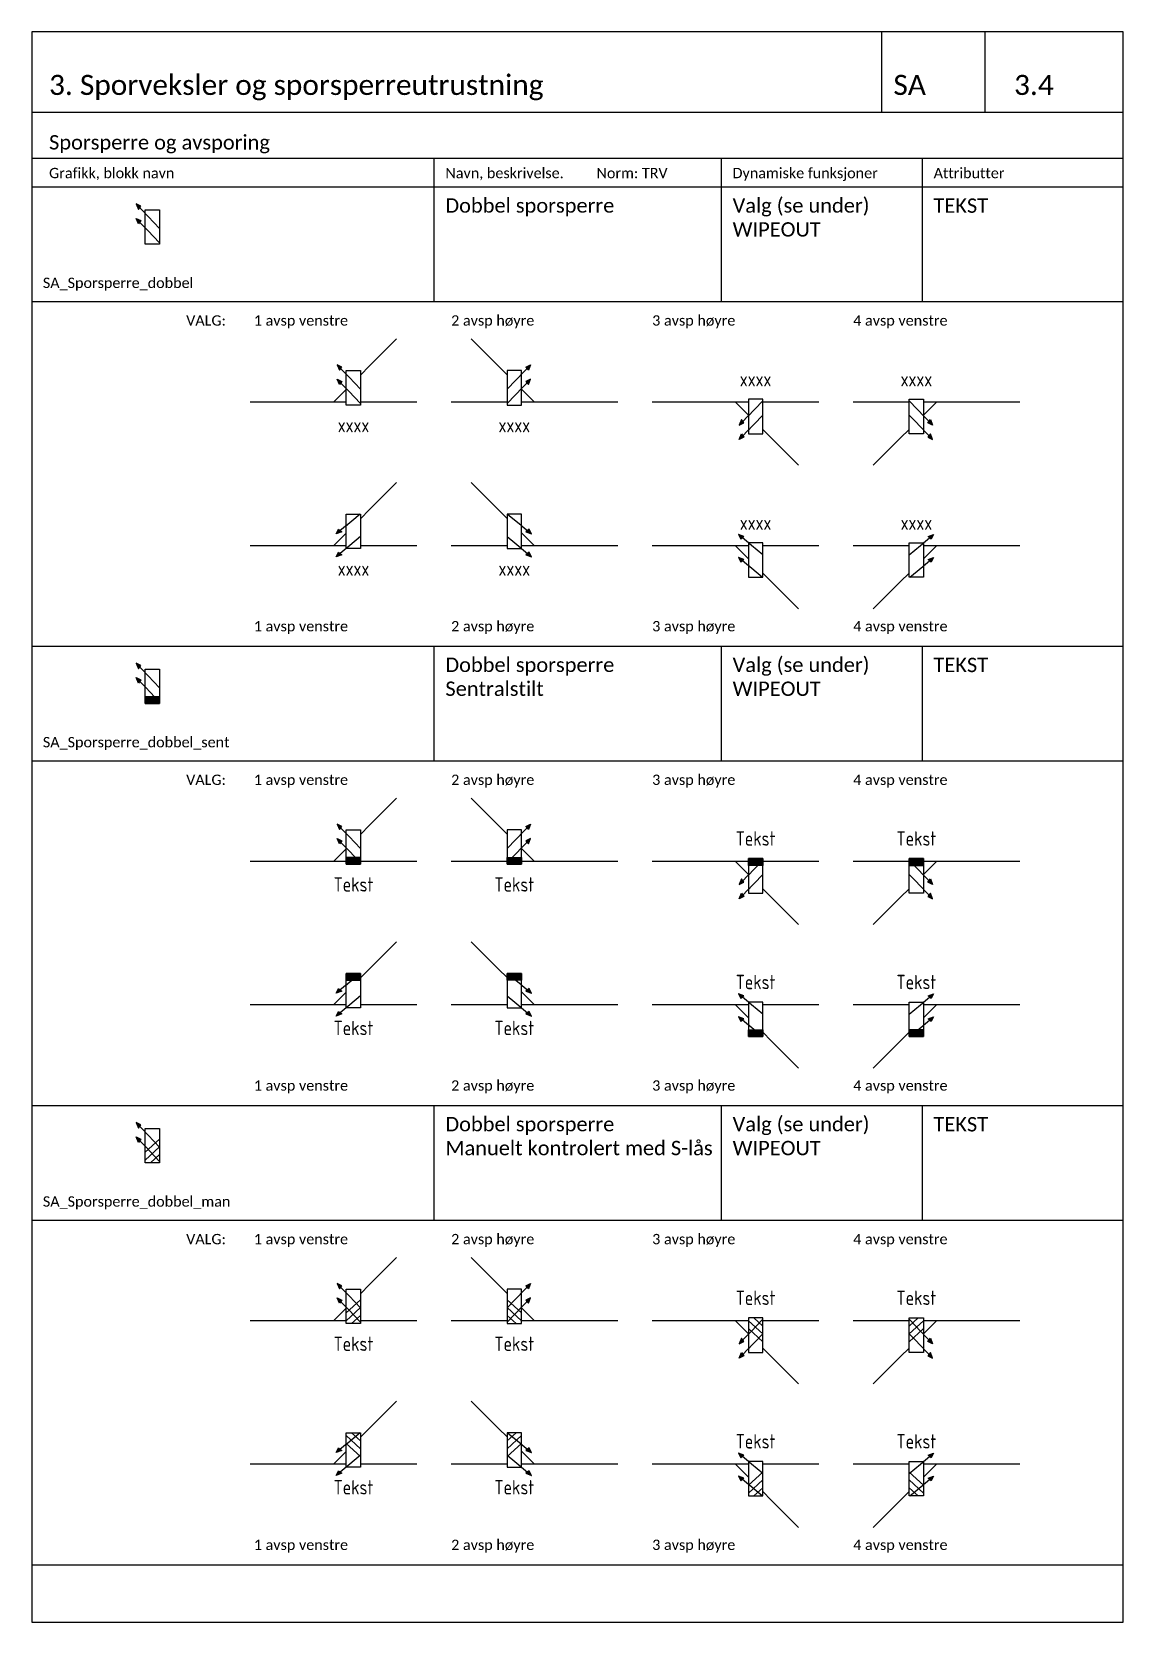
# Model space of a CAD drawing. Header units: millimetres. Extents: x -210 to 2500, y -2763 to 277.
# Drawn here: x 630 to 820, y -614 to -337 of the extents above; entities that cross this region are included whole.
import ezdxf
from ezdxf.enums import TextEntityAlignment as Align

# ---------------------------------------------------------------- set-up
doc = ezdxf.new("R2010")
doc.units = ezdxf.units.MM
for name, color, linetype in [('RAMME', 5, 'Continuous'), ('RAMME SYMBOLER', 4, 'Continuous'), ('RAMME TEKST', 7, 'Continuous'), ('SIG-Komponenter', 2, 'Continuous'), ('SIG-SPOR enlinje', 5, 'Continuous'), ('SIG_ATT_Tekst25', 2, 'Continuous')]:
    doc.layers.add(name, color=color, linetype=linetype)
doc.layers.add('Wipeout', color=7, linetype='Continuous', true_color=0xfffefd)
doc.styles.add('Calibri', font='calibri.ttf')
doc.styles.add('ISOCP', font='isocp.shx', dxfattribs={"width": 0.9})

msp = doc.modelspace()

# ---------------------------------------------------------------- texts
at = {"layer": 'RAMME TEKST', "linetype": 'ByBlock', "style": 'Calibri'}
for s, height, p in [('3. Sporveksler og sporsperreutrustning', 3.5, (633, -348)), ('SA', 3.5, (780, -348)), ('3.4', 3.5, (801, -348)), ('Sporsperre og avsporing', 2.5, (633, -357.5)), ('Grafikk, blokk navn', 1.8, (633, -362.5)), ('Navn, beskrivelse.         Norm: TRV', 1.8, (702, -362.5)), ('Dynamiske funksjoner', 1.8, (752, -362.5)), ('Attributter', 1.8, (787, -362.5)), ('SA_Sporsperre_dobbel', 1.8, (631.926, -381.625)), ('SA_Sporsperre_dobbel_sent', 1.8, (631.926, -461.625)), ('SA_Sporsperre_dobbel_man', 1.8, (631.926, -541.625))]:
    msp.add_text(s, height=height, dxfattribs=at).set_placement(p)
at = {"layer": 'RAMME TEKST', "style": 'Calibri'}
for p in [(786.971, -368.525), (786.971, -448.525), (786.971, -528.525)]:
    msp.add_text('TEKST', height=2.5, dxfattribs=at).set_placement(p)
at = {"layer": 'RAMME TEKST', "linetype": 'ByBlock', "attachment_point": 1, "style": 'Calibri'}
for s, insert, char_height, width in [('Dobbel sporsperre', (702, -366), 2.5, 46), ('Valg (se under)\\PWIPEOUT', (752, -366), 2.5, 31.31787), ('VALG:', (656.875, -386.375), 1.8, 8.21364), (' 1 avsp venstre', (668, -386.375), 1.8, 29.25), ('2 avsp høyre', (703, -386.375), 1.8, 29.25), ('3 avsp høyre', (738, -386.375), 1.8, 29.25), ('4 avsp venstre', (773, -386.375), 1.8, 29.25), (' 1 avsp venstre', (668, -439.625), 1.8, 29.25), ('2 avsp høyre', (703, -439.625), 1.8, 29.25), ('3 avsp høyre', (738, -439.625), 1.8, 29.25), ('4 avsp venstre', (773, -439.625), 1.8, 29.25), ('Dobbel sporsperre\\PSentralstilt', (702, -446), 2.5, 46), ('Valg (se under)\\PWIPEOUT', (752, -446), 2.5, 31.31787), ('VALG:', (656.875, -466.375), 1.8, 8.21364), (' 1 avsp venstre', (668, -466.375), 1.8, 29.25), ('2 avsp høyre', (703, -466.375), 1.8, 29.25), ('3 avsp høyre', (738, -466.375), 1.8, 29.25), ('4 avsp venstre', (773, -466.375), 1.8, 29.25), (' 1 avsp venstre', (668, -519.625), 1.8, 29.25), ('2 avsp høyre', (703, -519.625), 1.8, 29.25), ('3 avsp høyre', (738, -519.625), 1.8, 29.25), ('4 avsp venstre', (773, -519.625), 1.8, 29.25), ('Dobbel sporsperre\\PManuelt kontrolert med S-lås', (702, -526), 2.5, 46), ('Valg (se under)\\PWIPEOUT', (752, -526), 2.5, 31.31787), ('VALG:', (656.875, -546.375), 1.8, 8.21364), (' 1 avsp venstre', (668, -546.375), 1.8, 29.25), ('2 avsp høyre', (703, -546.375), 1.8, 29.25), ('3 avsp høyre', (738, -546.375), 1.8, 29.25), ('4 avsp venstre', (773, -546.375), 1.8, 29.25), (' 1 avsp venstre', (668, -599.625), 1.8, 29.25), ('2 avsp høyre', (703, -599.625), 1.8, 29.25), ('3 avsp høyre', (738, -599.625), 1.8, 29.25), ('4 avsp venstre', (773, -599.625), 1.8, 29.25)]:
    msp.add_mtext(s, dxfattribs=dict(at, insert=insert, char_height=char_height, width=width))

# ---------------------------------------------------------------- blocks, each defined once
blk = doc.blocks.new('*U361')
at = {"layer": 'SIG_ATT_Tekst25', "style": 'ISOCP', "width": 0.9}
blk.add_attdef('TEKST', text='', height=2.5, dxfattribs=at).set_placement((3.5, -4, -2), align=Align.MIDDLE_CENTER)
blk.add_wipeout([(2.25, -0.5), (4.75, -0.5), (4.75, 5.5), (2.25, 5.5)]).dxf.layer = 'Wipeout'
at = {"linetype": 'ByBlock', "lineweight": -2}
h = blk.add_hatch(color=0, dxfattribs=at)
h.dxf.hatch_style = 1
h.paths.add_polyline_path([(1.05, 5.55), (1.48, 6.11), (0.67, 6.51)])
h = blk.add_hatch(color=0, dxfattribs=at)
h.dxf.hatch_style = 1
h.paths.add_polyline_path([(1.48, 3.61), (1.05, 3.05), (0.67, 4.01)])
h = blk.add_hatch(color=0, dxfattribs=at)
h.dxf.hatch_style = 1
h.paths.add_polyline_path([(2.25, -0.5), (4.75, -0.5), (4.75, 0.7), (2.25, 0.7)])
at = {"color": 0, "linetype": 'ByBlock', "lineweight": -2}
for p, q in [((4.75, 2.25, 1), (0.67, 6.51, 1)), ((4.75, 2.25, 1), (0.67, 6.51, 1)), ((2.85, 0.1), (4.15, 0.1))]:
    blk.add_line(p, q, dxfattribs=at)
at = {"color": 0, "linetype": 'ByBlock', "lineweight": -2, "elevation": 1}
for points in [[(1.05, 5.55), (1.48, 6.11), (0.67, 6.51)], [(1.08, 5.75), (1.33, 6.08), (0.86, 6.31)], [(1.1, 5.96), (1.17, 6.04), (1.05, 6.1)]]:
    blk.add_lwpolyline(points, close=True, dxfattribs=at)
at = {"color": 0, "linetype": 'ByBlock', "lineweight": -2}
for points in [[(1.48, 3.61), (1.05, 3.05), (0.67, 4.01), (1.48, 3.61)], [(0.67, 4.01), (4.75, -0.25)]]:
    blk.add_lwpolyline(points, dxfattribs=at)
for points in [[(1.33, 3.58), (1.08, 3.25), (0.86, 3.81)], [(1.17, 3.54), (1.1, 3.46), (1.05, 3.6)], [(2.25, 5.5), (4.75, 5.5), (4.75, -0.5), (2.25, -0.5)], [(2.25, -0.5), (4.75, -0.5), (4.75, 0.7), (2.25, 0.7)], [(2.3, -0.45), (4.7, -0.45), (4.7, 0.65), (2.3, 0.65)], [(2.35, -0.4), (4.65, -0.4), (4.65, 0.6), (2.35, 0.6)], [(2.4, -0.35), (4.6, -0.35), (4.6, 0.55), (2.4, 0.55)], [(2.45, -0.3), (4.55, -0.3), (4.55, 0.5), (2.45, 0.5)], [(2.5, -0.25), (4.5, -0.25), (4.5, 0.45), (2.5, 0.45)], [(2.55, -0.2), (4.45, -0.2), (4.45, 0.4), (2.55, 0.4)], [(2.6, -0.15), (4.4, -0.15), (4.4, 0.35), (2.6, 0.35)], [(2.65, -0.1), (4.35, -0.1), (4.35, 0.3), (2.65, 0.3)], [(2.7, -0.05), (4.3, -0.05), (4.3, 0.25), (2.7, 0.25)], [(2.75, 0), (4.25, 0), (4.25, 0.2), (2.75, 0.2)], [(2.8, 0.05), (4.2, 0.05), (4.2, 0.15), (2.8, 0.15)]]:
    blk.add_lwpolyline(points, close=True, dxfattribs=at)
blk = doc.blocks.new('*U362')
at = {"layer": 'SIG_ATT_Tekst25', "style": 'ISOCP', "width": 0.9}
blk.add_attdef('TEKST', text='', height=2.5, dxfattribs=at).set_placement((-3.5, -4, -2), align=Align.MIDDLE_CENTER)
blk.add_wipeout([(-2.25, -0.5), (-4.75, -0.5), (-4.75, 5.5), (-2.25, 5.5)]).dxf.layer = 'Wipeout'
at = {"linetype": 'ByBlock', "lineweight": -2}
h = blk.add_hatch(color=0, dxfattribs=at)
h.dxf.hatch_style = 1
h.paths.add_polyline_path([(-1.05, 5.55), (-1.48, 6.11), (-0.67, 6.51)])
h = blk.add_hatch(color=0, dxfattribs=at)
h.dxf.hatch_style = 1
h.paths.add_polyline_path([(-1.48, 3.61), (-1.05, 3.05), (-0.67, 4.01)])
h = blk.add_hatch(color=0, dxfattribs=at)
h.dxf.hatch_style = 1
h.paths.add_polyline_path([(-2.25, -0.5), (-4.75, -0.5), (-4.75, 0.7), (-2.25, 0.7)])
at = {"color": 0, "linetype": 'ByBlock', "lineweight": -2}
for p, q in [((-4.75, 2.25, 1), (-0.67, 6.51, 1)), ((-4.75, 2.25, 1), (-0.67, 6.51, 1)), ((-2.85, 0.1), (-4.15, 0.1))]:
    blk.add_line(p, q, dxfattribs=at)
at = {"color": 0, "linetype": 'ByBlock', "lineweight": -2, "elevation": 1}
for points in [[(-1.05, 5.55), (-1.48, 6.11), (-0.67, 6.51)], [(-1.08, 5.75), (-1.33, 6.08), (-0.86, 6.31)], [(-1.1, 5.96), (-1.17, 6.04), (-1.05, 6.1)]]:
    blk.add_lwpolyline(points, close=True, dxfattribs=at)
at = {"color": 0, "linetype": 'ByBlock', "lineweight": -2}
for points in [[(-2.25, 5.5), (-4.75, 5.5), (-4.75, -0.5), (-2.25, -0.5)], [(-1.33, 3.58), (-1.08, 3.25), (-0.86, 3.81)], [(-1.17, 3.54), (-1.1, 3.46), (-1.05, 3.6)], [(-2.25, -0.5), (-4.75, -0.5), (-4.75, 0.7), (-2.25, 0.7)], [(-2.3, -0.45), (-4.7, -0.45), (-4.7, 0.65), (-2.3, 0.65)], [(-2.35, -0.4), (-4.65, -0.4), (-4.65, 0.6), (-2.35, 0.6)], [(-2.4, -0.35), (-4.6, -0.35), (-4.6, 0.55), (-2.4, 0.55)], [(-2.45, -0.3), (-4.55, -0.3), (-4.55, 0.5), (-2.45, 0.5)], [(-2.5, -0.25), (-4.5, -0.25), (-4.5, 0.45), (-2.5, 0.45)], [(-2.55, -0.2), (-4.45, -0.2), (-4.45, 0.4), (-2.55, 0.4)], [(-2.6, -0.15), (-4.4, -0.15), (-4.4, 0.35), (-2.6, 0.35)], [(-2.65, -0.1), (-4.35, -0.1), (-4.35, 0.3), (-2.65, 0.3)], [(-2.7, -0.05), (-4.3, -0.05), (-4.3, 0.25), (-2.7, 0.25)], [(-2.75, 0), (-4.25, 0), (-4.25, 0.2), (-2.75, 0.2)], [(-2.8, 0.05), (-4.2, 0.05), (-4.2, 0.15), (-2.8, 0.15)]]:
    blk.add_lwpolyline(points, close=True, dxfattribs=at)
for points in [[(-0.67, 4.01), (-4.75, -0.25)], [(-1.48, 3.61), (-1.05, 3.05), (-0.67, 4.01), (-1.48, 3.61)]]:
    blk.add_lwpolyline(points, dxfattribs=at)
blk = doc.blocks.new('*U363')
at = {"layer": 'SIG_ATT_Tekst25', "style": 'ISOCP', "width": 0.9}
blk.add_attdef('TEKST', text='', height=2.5, dxfattribs=at).set_placement((3.5, 4, -2), align=Align.MIDDLE_CENTER)
blk.add_wipeout([(2.25, 0.5), (4.75, 0.5), (4.75, -5.5), (2.25, -5.5)]).dxf.layer = 'Wipeout'
at = {"linetype": 'ByBlock', "lineweight": -2}
h = blk.add_hatch(color=0, dxfattribs=at)
h.dxf.hatch_style = 1
h.paths.add_polyline_path([(2.25, 0.5), (4.75, 0.5), (4.75, -0.7), (2.25, -0.7)])
h = blk.add_hatch(color=0, dxfattribs=at)
h.dxf.hatch_style = 1
h.paths.add_polyline_path([(1.48, -3.61), (1.05, -3.05), (0.67, -4.01)])
h = blk.add_hatch(color=0, dxfattribs=at)
h.dxf.hatch_style = 1
h.paths.add_polyline_path([(1.05, -5.55), (1.48, -6.11), (0.67, -6.51)])
at = {"color": 0, "linetype": 'ByBlock', "lineweight": -2}
for p, q in [((4.75, -2.25, 1), (0.67, -6.51, 1)), ((4.75, -2.25, 1), (0.67, -6.51, 1)), ((2.85, -0.1), (4.15, -0.1))]:
    blk.add_line(p, q, dxfattribs=at)
for points in [[(0.67, -4.01), (4.75, 0.25)], [(1.48, -3.61), (1.05, -3.05), (0.67, -4.01), (1.48, -3.61)]]:
    blk.add_lwpolyline(points, dxfattribs=at)
for points in [[(2.25, -5.5), (4.75, -5.5), (4.75, 0.5), (2.25, 0.5)], [(2.25, 0.5), (4.75, 0.5), (4.75, -0.7), (2.25, -0.7)], [(2.3, 0.45), (4.7, 0.45), (4.7, -0.65), (2.3, -0.65)], [(2.35, 0.4), (4.65, 0.4), (4.65, -0.6), (2.35, -0.6)], [(2.4, 0.35), (4.6, 0.35), (4.6, -0.55), (2.4, -0.55)], [(2.45, 0.3), (4.55, 0.3), (4.55, -0.5), (2.45, -0.5)], [(2.5, 0.25), (4.5, 0.25), (4.5, -0.45), (2.5, -0.45)], [(2.55, 0.2), (4.45, 0.2), (4.45, -0.4), (2.55, -0.4)], [(2.6, 0.15), (4.4, 0.15), (4.4, -0.35), (2.6, -0.35)], [(2.65, 0.1), (4.35, 0.1), (4.35, -0.3), (2.65, -0.3)], [(2.7, 0.05), (4.3, 0.05), (4.3, -0.25), (2.7, -0.25)], [(2.75, 0), (4.25, 0), (4.25, -0.2), (2.75, -0.2)], [(2.8, -0.05), (4.2, -0.05), (4.2, -0.15), (2.8, -0.15)], [(1.33, -3.58), (1.08, -3.25), (0.86, -3.81)], [(1.17, -3.54), (1.1, -3.46), (1.05, -3.6)]]:
    blk.add_lwpolyline(points, close=True, dxfattribs=at)
at = {"color": 0, "linetype": 'ByBlock', "lineweight": -2, "elevation": 1}
for points in [[(1.05, -5.55), (1.48, -6.11), (0.67, -6.51)], [(1.08, -5.75), (1.33, -6.08), (0.86, -6.31)], [(1.1, -5.96), (1.17, -6.04), (1.05, -6.1)]]:
    blk.add_lwpolyline(points, close=True, dxfattribs=at)
blk = doc.blocks.new('*U364')
at = {"layer": 'SIG_ATT_Tekst25', "style": 'ISOCP', "width": 0.9}
blk.add_attdef('TEKST', text='', height=2.5, dxfattribs=at).set_placement((-3.5, 4, -2), align=Align.MIDDLE_CENTER)
blk.add_wipeout([(-2.25, 0.5), (-4.75, 0.5), (-4.75, -5.5), (-2.25, -5.5)]).dxf.layer = 'Wipeout'
at = {"linetype": 'ByBlock', "lineweight": -2}
h = blk.add_hatch(color=0, dxfattribs=at)
h.dxf.hatch_style = 1
h.paths.add_polyline_path([(-2.25, 0.5), (-4.75, 0.5), (-4.75, -0.7), (-2.25, -0.7)])
h = blk.add_hatch(color=0, dxfattribs=at)
h.dxf.hatch_style = 1
h.paths.add_polyline_path([(-1.48, -3.61), (-1.05, -3.05), (-0.67, -4.01)])
h = blk.add_hatch(color=0, dxfattribs=at)
h.dxf.hatch_style = 1
h.paths.add_polyline_path([(-1.05, -5.55), (-1.48, -6.11), (-0.67, -6.51)])
at = {"color": 0, "linetype": 'ByBlock', "lineweight": -2}
for p, q in [((-4.75, -2.25, 1), (-0.67, -6.51, 1)), ((-4.75, -2.25, 1), (-0.67, -6.51, 1)), ((-2.85, -0.1), (-4.15, -0.1))]:
    blk.add_line(p, q, dxfattribs=at)
for points in [[(-2.25, -5.5), (-4.75, -5.5), (-4.75, 0.5), (-2.25, 0.5)], [(-2.25, 0.5), (-4.75, 0.5), (-4.75, -0.7), (-2.25, -0.7)], [(-2.3, 0.45), (-4.7, 0.45), (-4.7, -0.65), (-2.3, -0.65)], [(-2.35, 0.4), (-4.65, 0.4), (-4.65, -0.6), (-2.35, -0.6)], [(-2.4, 0.35), (-4.6, 0.35), (-4.6, -0.55), (-2.4, -0.55)], [(-2.45, 0.3), (-4.55, 0.3), (-4.55, -0.5), (-2.45, -0.5)], [(-2.5, 0.25), (-4.5, 0.25), (-4.5, -0.45), (-2.5, -0.45)], [(-2.55, 0.2), (-4.45, 0.2), (-4.45, -0.4), (-2.55, -0.4)], [(-2.6, 0.15), (-4.4, 0.15), (-4.4, -0.35), (-2.6, -0.35)], [(-2.65, 0.1), (-4.35, 0.1), (-4.35, -0.3), (-2.65, -0.3)], [(-2.7, 0.05), (-4.3, 0.05), (-4.3, -0.25), (-2.7, -0.25)], [(-2.75, 0), (-4.25, 0), (-4.25, -0.2), (-2.75, -0.2)], [(-2.8, -0.05), (-4.2, -0.05), (-4.2, -0.15), (-2.8, -0.15)], [(-1.33, -3.58), (-1.08, -3.25), (-0.86, -3.81)], [(-1.17, -3.54), (-1.1, -3.46), (-1.05, -3.6)]]:
    blk.add_lwpolyline(points, close=True, dxfattribs=at)
for points in [[(-0.67, -4.01), (-4.75, 0.25)], [(-1.48, -3.61), (-1.05, -3.05), (-0.67, -4.01), (-1.48, -3.61)]]:
    blk.add_lwpolyline(points, dxfattribs=at)
at = {"color": 0, "linetype": 'ByBlock', "lineweight": -2, "elevation": 1}
for points in [[(-1.05, -5.55), (-1.48, -6.11), (-0.67, -6.51)], [(-1.08, -5.75), (-1.33, -6.08), (-0.86, -6.31)], [(-1.1, -5.96), (-1.17, -6.04), (-1.05, -6.1)]]:
    blk.add_lwpolyline(points, close=True, dxfattribs=at)
blk = doc.blocks.new('*U365')
at = {"layer": 'SIG_ATT_Tekst25', "style": 'ISOCP', "width": 0.9}
blk.add_attdef('TEKST', text='', height=2.5, dxfattribs=at).set_placement((3.5, -4, -2), align=Align.MIDDLE_CENTER)
blk.add_wipeout([(2.25, -0.5), (4.75, -0.5), (4.75, 5.5), (2.25, 5.5)]).dxf.layer = 'Wipeout'
at = {"linetype": 'ByBlock', "lineweight": -2}
h = blk.add_hatch(color=0, dxfattribs=at)
h.dxf.hatch_style = 1
h.paths.add_polyline_path([(0.91, 2.86), (1.47, 2.43), (0.51, 2.05)])
h = blk.add_hatch(color=0, dxfattribs=at)
h.dxf.hatch_style = 1
h.paths.add_polyline_path([(2.25, 4.3), (4.75, 4.3), (4.75, 5.5), (2.25, 5.5)])
h = blk.add_hatch(color=0, dxfattribs=at)
h.dxf.hatch_style = 1
h.paths.add_polyline_path([(0.91, -1.14), (1.47, -1.57), (0.51, -1.94)])
at = {"color": 0, "linetype": 'ByBlock', "lineweight": -2}
for p, q in [((4.66, 5.5), (0.51, 2.05)), ((2.85, 4.9), (4.15, 4.9)), ((4.75, 1.58), (0.51, -1.94))]:
    blk.add_line(p, q, dxfattribs=at)
for points in [[(0.91, 2.86), (1.47, 2.43), (0.51, 2.05)], [(2.25, 5.5), (4.75, 5.5), (4.75, -0.5), (2.25, -0.5)], [(2.25, 4.3), (4.75, 4.3), (4.75, 5.5), (2.25, 5.5)], [(2.3, 4.35), (4.7, 4.35), (4.7, 5.45), (2.3, 5.45)], [(2.35, 4.4), (4.65, 4.4), (4.65, 5.4), (2.35, 5.4)], [(2.4, 4.45), (4.6, 4.45), (4.6, 5.35), (2.4, 5.35)], [(2.45, 4.5), (4.55, 4.5), (4.55, 5.3), (2.45, 5.3)], [(2.5, 4.55), (4.5, 4.55), (4.5, 5.25), (2.5, 5.25)], [(2.55, 4.6), (4.45, 4.6), (4.45, 5.2), (2.55, 5.2)], [(2.6, 4.65), (4.4, 4.65), (4.4, 5.15), (2.6, 5.15)], [(2.65, 4.7), (4.35, 4.7), (4.35, 5.1), (2.65, 5.1)], [(2.7, 4.75), (4.3, 4.75), (4.3, 5.05), (2.7, 5.05)], [(2.75, 4.8), (4.25, 4.8), (4.25, 5), (2.75, 5)], [(2.8, 4.85), (4.2, 4.85), (4.2, 4.95), (2.8, 4.95)], [(0.95, 2.71), (1.27, 2.46), (0.72, 2.24)], [(0.98, 2.55), (1.07, 2.49), (0.92, 2.43)], [(0.91, -1.14), (1.47, -1.57), (0.51, -1.94)], [(0.95, -1.29), (1.27, -1.54), (0.72, -1.76)], [(0.98, -1.44), (1.07, -1.51), (0.92, -1.57)]]:
    blk.add_lwpolyline(points, close=True, dxfattribs=at)
blk = doc.blocks.new('*U366')
at = {"layer": 'SIG_ATT_Tekst25', "style": 'ISOCP', "width": 0.9}
blk.add_attdef('TEKST', text='', height=2.5, dxfattribs=at).set_placement((-3.5, -4, -2), align=Align.MIDDLE_CENTER)
blk.add_wipeout([(-2.25, -0.5), (-4.75, -0.5), (-4.75, 5.5), (-2.25, 5.5)]).dxf.layer = 'Wipeout'
at = {"linetype": 'ByBlock', "lineweight": -2}
h = blk.add_hatch(color=0, dxfattribs=at)
h.dxf.hatch_style = 1
h.paths.add_polyline_path([(-2.25, 4.3), (-4.75, 4.3), (-4.75, 5.5), (-2.25, 5.5)])
h = blk.add_hatch(color=0, dxfattribs=at)
h.dxf.hatch_style = 1
h.paths.add_polyline_path([(-0.91, 2.86), (-1.47, 2.43), (-0.51, 2.05)])
h = blk.add_hatch(color=0, dxfattribs=at)
h.dxf.hatch_style = 1
h.paths.add_polyline_path([(-0.91, -1.14), (-1.47, -1.57), (-0.51, -1.94)])
at = {"color": 0, "linetype": 'ByBlock', "lineweight": -2}
for p, q in [((-4.66, 5.5), (-0.51, 2.05)), ((-2.85, 4.9), (-4.15, 4.9)), ((-4.75, 1.58), (-0.51, -1.94))]:
    blk.add_line(p, q, dxfattribs=at)
for points in [[(-2.25, 5.5), (-4.75, 5.5), (-4.75, -0.5), (-2.25, -0.5)], [(-2.25, 4.3), (-4.75, 4.3), (-4.75, 5.5), (-2.25, 5.5)], [(-2.3, 4.35), (-4.7, 4.35), (-4.7, 5.45), (-2.3, 5.45)], [(-2.35, 4.4), (-4.65, 4.4), (-4.65, 5.4), (-2.35, 5.4)], [(-2.4, 4.45), (-4.6, 4.45), (-4.6, 5.35), (-2.4, 5.35)], [(-2.45, 4.5), (-4.55, 4.5), (-4.55, 5.3), (-2.45, 5.3)], [(-2.5, 4.55), (-4.5, 4.55), (-4.5, 5.25), (-2.5, 5.25)], [(-2.55, 4.6), (-4.45, 4.6), (-4.45, 5.2), (-2.55, 5.2)], [(-2.6, 4.65), (-4.4, 4.65), (-4.4, 5.15), (-2.6, 5.15)], [(-2.65, 4.7), (-4.35, 4.7), (-4.35, 5.1), (-2.65, 5.1)], [(-2.7, 4.75), (-4.3, 4.75), (-4.3, 5.05), (-2.7, 5.05)], [(-2.75, 4.8), (-4.25, 4.8), (-4.25, 5), (-2.75, 5)], [(-2.8, 4.85), (-4.2, 4.85), (-4.2, 4.95), (-2.8, 4.95)], [(-0.91, 2.86), (-1.47, 2.43), (-0.51, 2.05)], [(-0.95, 2.71), (-1.27, 2.46), (-0.72, 2.24)], [(-0.98, 2.55), (-1.07, 2.49), (-0.92, 2.43)], [(-0.91, -1.14), (-1.47, -1.57), (-0.51, -1.94)], [(-0.95, -1.29), (-1.27, -1.54), (-0.72, -1.76)], [(-0.98, -1.44), (-1.07, -1.51), (-0.92, -1.57)]]:
    blk.add_lwpolyline(points, close=True, dxfattribs=at)
blk = doc.blocks.new('*U367')
at = {"layer": 'SIG_ATT_Tekst25', "style": 'ISOCP', "width": 0.9}
blk.add_attdef('TEKST', text='', height=2.5, dxfattribs=at).set_placement((3.5, 4, -2), align=Align.MIDDLE_CENTER)
blk.add_wipeout([(2.25, 0.5), (4.75, 0.5), (4.75, -5.5), (2.25, -5.5)]).dxf.layer = 'Wipeout'
at = {"linetype": 'ByBlock', "lineweight": -2}
h = blk.add_hatch(color=0, dxfattribs=at)
h.dxf.hatch_style = 1
h.paths.add_polyline_path([(0.91, 1.14), (1.47, 1.57), (0.51, 1.94)])
h = blk.add_hatch(color=0, dxfattribs=at)
h.dxf.hatch_style = 1
h.paths.add_polyline_path([(0.91, -2.86), (1.47, -2.43), (0.51, -2.05)])
h = blk.add_hatch(color=0, dxfattribs=at)
h.dxf.hatch_style = 1
h.paths.add_polyline_path([(2.25, -4.3), (4.75, -4.3), (4.75, -5.5), (2.25, -5.5)])
at = {"color": 0, "linetype": 'ByBlock', "lineweight": -2}
for p, q in [((4.75, -1.58), (0.51, 1.94)), ((4.66, -5.5), (0.51, -2.05)), ((2.85, -4.9), (4.15, -4.9))]:
    blk.add_line(p, q, dxfattribs=at)
for points in [[(0.91, 1.14), (1.47, 1.57), (0.51, 1.94)], [(0.95, 1.29), (1.27, 1.54), (0.72, 1.76)], [(0.98, 1.44), (1.07, 1.51), (0.92, 1.57)], [(2.25, -5.5), (4.75, -5.5), (4.75, 0.5), (2.25, 0.5)], [(0.91, -2.86), (1.47, -2.43), (0.51, -2.05)], [(0.95, -2.71), (1.27, -2.46), (0.72, -2.24)], [(0.98, -2.55), (1.07, -2.49), (0.92, -2.43)], [(2.25, -4.3), (4.75, -4.3), (4.75, -5.5), (2.25, -5.5)], [(2.3, -4.35), (4.7, -4.35), (4.7, -5.45), (2.3, -5.45)], [(2.35, -4.4), (4.65, -4.4), (4.65, -5.4), (2.35, -5.4)], [(2.4, -4.45), (4.6, -4.45), (4.6, -5.35), (2.4, -5.35)], [(2.45, -4.5), (4.55, -4.5), (4.55, -5.3), (2.45, -5.3)], [(2.5, -4.55), (4.5, -4.55), (4.5, -5.25), (2.5, -5.25)], [(2.55, -4.6), (4.45, -4.6), (4.45, -5.2), (2.55, -5.2)], [(2.6, -4.65), (4.4, -4.65), (4.4, -5.15), (2.6, -5.15)], [(2.65, -4.7), (4.35, -4.7), (4.35, -5.1), (2.65, -5.1)], [(2.7, -4.75), (4.3, -4.75), (4.3, -5.05), (2.7, -5.05)], [(2.75, -4.8), (4.25, -4.8), (4.25, -5), (2.75, -5)], [(2.8, -4.85), (4.2, -4.85), (4.2, -4.95), (2.8, -4.95)]]:
    blk.add_lwpolyline(points, close=True, dxfattribs=at)
blk = doc.blocks.new('*U368')
at = {"layer": 'SIG_ATT_Tekst25', "style": 'ISOCP', "width": 0.9}
blk.add_attdef('TEKST', text='', height=2.5, dxfattribs=at).set_placement((-3.5, 4, -2), align=Align.MIDDLE_CENTER)
blk.add_wipeout([(-2.25, 0.5), (-4.75, 0.5), (-4.75, -5.5), (-2.25, -5.5)]).dxf.layer = 'Wipeout'
at = {"linetype": 'ByBlock', "lineweight": -2}
h = blk.add_hatch(color=0, dxfattribs=at)
h.dxf.hatch_style = 1
h.paths.add_polyline_path([(-0.91, 1.14), (-1.47, 1.57), (-0.51, 1.94)])
h = blk.add_hatch(color=0, dxfattribs=at)
h.dxf.hatch_style = 1
h.paths.add_polyline_path([(-0.91, -2.86), (-1.47, -2.43), (-0.51, -2.05)])
h = blk.add_hatch(color=0, dxfattribs=at)
h.dxf.hatch_style = 1
h.paths.add_polyline_path([(-2.25, -4.3), (-4.75, -4.3), (-4.75, -5.5), (-2.25, -5.5)])
at = {"color": 0, "linetype": 'ByBlock', "lineweight": -2}
for p, q in [((-4.75, -1.58), (-0.51, 1.94)), ((-4.66, -5.5), (-0.51, -2.05)), ((-2.85, -4.9), (-4.15, -4.9))]:
    blk.add_line(p, q, dxfattribs=at)
for points in [[(-2.25, -5.5), (-4.75, -5.5), (-4.75, 0.5), (-2.25, 0.5)], [(-0.91, 1.14), (-1.47, 1.57), (-0.51, 1.94)], [(-0.95, 1.29), (-1.27, 1.54), (-0.72, 1.76)], [(-0.98, 1.44), (-1.07, 1.51), (-0.92, 1.57)], [(-0.91, -2.86), (-1.47, -2.43), (-0.51, -2.05)], [(-0.95, -2.71), (-1.27, -2.46), (-0.72, -2.24)], [(-0.98, -2.55), (-1.07, -2.49), (-0.92, -2.43)], [(-2.25, -4.3), (-4.75, -4.3), (-4.75, -5.5), (-2.25, -5.5)], [(-2.3, -4.35), (-4.7, -4.35), (-4.7, -5.45), (-2.3, -5.45)], [(-2.35, -4.4), (-4.65, -4.4), (-4.65, -5.4), (-2.35, -5.4)], [(-2.4, -4.45), (-4.6, -4.45), (-4.6, -5.35), (-2.4, -5.35)], [(-2.45, -4.5), (-4.55, -4.5), (-4.55, -5.3), (-2.45, -5.3)], [(-2.5, -4.55), (-4.5, -4.55), (-4.5, -5.25), (-2.5, -5.25)], [(-2.55, -4.6), (-4.45, -4.6), (-4.45, -5.2), (-2.55, -5.2)], [(-2.6, -4.65), (-4.4, -4.65), (-4.4, -5.15), (-2.6, -5.15)], [(-2.65, -4.7), (-4.35, -4.7), (-4.35, -5.1), (-2.65, -5.1)], [(-2.7, -4.75), (-4.3, -4.75), (-4.3, -5.05), (-2.7, -5.05)], [(-2.75, -4.8), (-4.25, -4.8), (-4.25, -5), (-2.75, -5)], [(-2.8, -4.85), (-4.2, -4.85), (-4.2, -4.95), (-2.8, -4.95)]]:
    blk.add_lwpolyline(points, close=True, dxfattribs=at)
blk = doc.blocks.new('*U369')
at = {"layer": 'SIG_ATT_Tekst25', "style": 'ISOCP', "width": 0.9}
blk.add_attdef('TEKST', text='', height=2.5, dxfattribs=at).set_placement((3.5, -4, -2), align=Align.MIDDLE_CENTER)
blk.add_wipeout([(2.25, -0.5), (4.75, -0.5), (4.75, 5.5), (2.25, 5.5)]).dxf.layer = 'Wipeout'
at = {"linetype": 'ByBlock', "lineweight": -2}
h = blk.add_hatch(color=0, dxfattribs=at)
h.dxf.hatch_style = 1
h.paths.add_polyline_path([(1.05, 5.55), (1.48, 6.11), (0.67, 6.51)])
h = blk.add_hatch(color=0, dxfattribs=at)
h.dxf.hatch_style = 1
h.paths.add_polyline_path([(1.48, 3.61), (1.05, 3.05), (0.67, 4.01)])
at = {"color": 0, "linetype": 'ByBlock', "lineweight": -2}
for p, q in [((4.75, 2.25, 1), (0.67, 6.51, 1)), ((4.75, 2.25, 1), (0.67, 6.51, 1)), ((4.75, 3.65), (2.25, 1.36)), ((4.75, 2.29), (2.25, 0)), ((4.75, 0.93), (3.18, -0.5))]:
    blk.add_line(p, q, dxfattribs=at)
at = {"color": 0, "linetype": 'ByBlock', "lineweight": -2, "elevation": 1}
for points in [[(1.05, 5.55), (1.48, 6.11), (0.67, 6.51)], [(1.08, 5.75), (1.33, 6.08), (0.86, 6.31)], [(1.1, 5.96), (1.17, 6.04), (1.05, 6.1)]]:
    blk.add_lwpolyline(points, close=True, dxfattribs=at)
at = {"color": 0, "linetype": 'ByBlock', "lineweight": -2}
for points in [[(1.48, 3.61), (1.05, 3.05), (0.67, 4.01), (1.48, 3.61)], [(0.67, 4.01), (4.75, -0.25)]]:
    blk.add_lwpolyline(points, dxfattribs=at)
for points in [[(1.33, 3.58), (1.08, 3.25), (0.86, 3.81)], [(1.17, 3.54), (1.1, 3.46), (1.05, 3.6)], [(2.25, 5.5), (4.75, 5.5), (4.75, -0.5), (2.25, -0.5)]]:
    blk.add_lwpolyline(points, close=True, dxfattribs=at)
blk = doc.blocks.new('*U370')
at = {"layer": 'SIG_ATT_Tekst25', "style": 'ISOCP', "width": 0.9}
blk.add_attdef('TEKST', text='', height=2.5, dxfattribs=at).set_placement((-3.5, -4, -2), align=Align.MIDDLE_CENTER)
blk.add_wipeout([(-2.25, -0.5), (-4.75, -0.5), (-4.75, 5.5), (-2.25, 5.5)]).dxf.layer = 'Wipeout'
at = {"linetype": 'ByBlock', "lineweight": -2}
h = blk.add_hatch(color=0, dxfattribs=at)
h.dxf.hatch_style = 1
h.paths.add_polyline_path([(-1.05, 5.55), (-1.48, 6.11), (-0.67, 6.51)])
h = blk.add_hatch(color=0, dxfattribs=at)
h.dxf.hatch_style = 1
h.paths.add_polyline_path([(-1.48, 3.61), (-1.05, 3.05), (-0.67, 4.01)])
at = {"color": 0, "linetype": 'ByBlock', "lineweight": -2}
for p, q in [((-4.75, 2.25, 1), (-0.67, 6.51, 1)), ((-4.75, 2.25, 1), (-0.67, 6.51, 1)), ((-4.75, 3.65), (-2.25, 1.36)), ((-4.75, 2.29), (-2.25, 0)), ((-4.75, 0.93), (-3.18, -0.5))]:
    blk.add_line(p, q, dxfattribs=at)
at = {"color": 0, "linetype": 'ByBlock', "lineweight": -2, "elevation": 1}
for points in [[(-1.05, 5.55), (-1.48, 6.11), (-0.67, 6.51)], [(-1.08, 5.75), (-1.33, 6.08), (-0.86, 6.31)], [(-1.1, 5.96), (-1.17, 6.04), (-1.05, 6.1)]]:
    blk.add_lwpolyline(points, close=True, dxfattribs=at)
at = {"color": 0, "linetype": 'ByBlock', "lineweight": -2}
for points in [[(-2.25, 5.5), (-4.75, 5.5), (-4.75, -0.5), (-2.25, -0.5)], [(-1.33, 3.58), (-1.08, 3.25), (-0.86, 3.81)], [(-1.17, 3.54), (-1.1, 3.46), (-1.05, 3.6)]]:
    blk.add_lwpolyline(points, close=True, dxfattribs=at)
for points in [[(-0.67, 4.01), (-4.75, -0.25)], [(-1.48, 3.61), (-1.05, 3.05), (-0.67, 4.01), (-1.48, 3.61)]]:
    blk.add_lwpolyline(points, dxfattribs=at)
blk = doc.blocks.new('*U371')
at = {"layer": 'SIG_ATT_Tekst25', "style": 'ISOCP', "width": 0.9}
blk.add_attdef('TEKST', text='', height=2.5, dxfattribs=at).set_placement((3.5, 4, -2), align=Align.MIDDLE_CENTER)
blk.add_wipeout([(2.25, 0.5), (4.75, 0.5), (4.75, -5.5), (2.25, -5.5)]).dxf.layer = 'Wipeout'
at = {"linetype": 'ByBlock', "lineweight": -2}
h = blk.add_hatch(color=0, dxfattribs=at)
h.dxf.hatch_style = 1
h.paths.add_polyline_path([(1.48, -3.61), (1.05, -3.05), (0.67, -4.01)])
h = blk.add_hatch(color=0, dxfattribs=at)
h.dxf.hatch_style = 1
h.paths.add_polyline_path([(1.05, -5.55), (1.48, -6.11), (0.67, -6.51)])
at = {"color": 0, "linetype": 'ByBlock', "lineweight": -2}
for p, q in [((4.75, -0.93), (3.18, 0.5)), ((4.75, -2.25, 1), (0.67, -6.51, 1)), ((4.75, -2.25, 1), (0.67, -6.51, 1)), ((4.75, -2.29), (2.25, 0)), ((4.75, -3.65), (2.25, -1.36))]:
    blk.add_line(p, q, dxfattribs=at)
for points in [[(0.67, -4.01), (4.75, 0.25)], [(1.48, -3.61), (1.05, -3.05), (0.67, -4.01), (1.48, -3.61)]]:
    blk.add_lwpolyline(points, dxfattribs=at)
for points in [[(2.25, -5.5), (4.75, -5.5), (4.75, 0.5), (2.25, 0.5)], [(1.33, -3.58), (1.08, -3.25), (0.86, -3.81)], [(1.17, -3.54), (1.1, -3.46), (1.05, -3.6)]]:
    blk.add_lwpolyline(points, close=True, dxfattribs=at)
at = {"color": 0, "linetype": 'ByBlock', "lineweight": -2, "elevation": 1}
for points in [[(1.05, -5.55), (1.48, -6.11), (0.67, -6.51)], [(1.08, -5.75), (1.33, -6.08), (0.86, -6.31)], [(1.1, -5.96), (1.17, -6.04), (1.05, -6.1)]]:
    blk.add_lwpolyline(points, close=True, dxfattribs=at)
blk = doc.blocks.new('*U372')
at = {"layer": 'SIG_ATT_Tekst25', "style": 'ISOCP', "width": 0.9}
blk.add_attdef('TEKST', text='', height=2.5, dxfattribs=at).set_placement((-3.5, 4, -2), align=Align.MIDDLE_CENTER)
blk.add_wipeout([(-2.25, 0.5), (-4.75, 0.5), (-4.75, -5.5), (-2.25, -5.5)]).dxf.layer = 'Wipeout'
at = {"linetype": 'ByBlock', "lineweight": -2}
h = blk.add_hatch(color=0, dxfattribs=at)
h.dxf.hatch_style = 1
h.paths.add_polyline_path([(-1.48, -3.61), (-1.05, -3.05), (-0.67, -4.01)])
h = blk.add_hatch(color=0, dxfattribs=at)
h.dxf.hatch_style = 1
h.paths.add_polyline_path([(-1.05, -5.55), (-1.48, -6.11), (-0.67, -6.51)])
at = {"color": 0, "linetype": 'ByBlock', "lineweight": -2}
for p, q in [((-4.75, -0.93), (-3.18, 0.5)), ((-4.75, -2.29), (-2.25, 0)), ((-4.75, -3.65), (-2.25, -1.36)), ((-4.75, -2.25, 1), (-0.67, -6.51, 1)), ((-4.75, -2.25, 1), (-0.67, -6.51, 1))]:
    blk.add_line(p, q, dxfattribs=at)
for points in [[(-2.25, -5.5), (-4.75, -5.5), (-4.75, 0.5), (-2.25, 0.5)], [(-1.33, -3.58), (-1.08, -3.25), (-0.86, -3.81)], [(-1.17, -3.54), (-1.1, -3.46), (-1.05, -3.6)]]:
    blk.add_lwpolyline(points, close=True, dxfattribs=at)
for points in [[(-0.67, -4.01), (-4.75, 0.25)], [(-1.48, -3.61), (-1.05, -3.05), (-0.67, -4.01), (-1.48, -3.61)]]:
    blk.add_lwpolyline(points, dxfattribs=at)
at = {"color": 0, "linetype": 'ByBlock', "lineweight": -2, "elevation": 1}
for points in [[(-1.05, -5.55), (-1.48, -6.11), (-0.67, -6.51)], [(-1.08, -5.75), (-1.33, -6.08), (-0.86, -6.31)], [(-1.1, -5.96), (-1.17, -6.04), (-1.05, -6.1)]]:
    blk.add_lwpolyline(points, close=True, dxfattribs=at)
blk = doc.blocks.new('*U373')
at = {"layer": 'SIG_ATT_Tekst25', "style": 'ISOCP', "width": 0.9}
blk.add_attdef('TEKST', text='', height=2.5, dxfattribs=at).set_placement((3.5, -4, -2), align=Align.MIDDLE_CENTER)
blk.add_wipeout([(2.25, -0.5), (4.75, -0.5), (4.75, 5.5), (2.25, 5.5)]).dxf.layer = 'Wipeout'
at = {"linetype": 'ByBlock', "lineweight": -2}
h = blk.add_hatch(color=0, dxfattribs=at)
h.dxf.hatch_style = 1
h.paths.add_polyline_path([(0.91, 2.86), (1.47, 2.43), (0.51, 2.05)])
h = blk.add_hatch(color=0, dxfattribs=at)
h.dxf.hatch_style = 1
h.paths.add_polyline_path([(0.91, -1.14), (1.47, -1.57), (0.51, -1.94)])
at = {"color": 0, "linetype": 'ByBlock', "lineweight": -2}
for p, q in [((4.66, 5.5), (0.51, 2.05)), ((4.75, 2.71), (2.25, 5)), ((4.75, 1.35), (2.25, 3.64)), ((4.75, 4.07), (3.18, 5.5)), ((4.75, 1.58), (0.51, -1.94))]:
    blk.add_line(p, q, dxfattribs=at)
for points in [[(0.91, 2.86), (1.47, 2.43), (0.51, 2.05)], [(2.25, 5.5), (4.75, 5.5), (4.75, -0.5), (2.25, -0.5)], [(0.95, 2.71), (1.27, 2.46), (0.72, 2.24)], [(0.98, 2.55), (1.07, 2.49), (0.92, 2.43)], [(0.91, -1.14), (1.47, -1.57), (0.51, -1.94)], [(0.95, -1.29), (1.27, -1.54), (0.72, -1.76)], [(0.98, -1.44), (1.07, -1.51), (0.92, -1.57)]]:
    blk.add_lwpolyline(points, close=True, dxfattribs=at)
blk = doc.blocks.new('*U374')
at = {"layer": 'SIG_ATT_Tekst25', "style": 'ISOCP', "width": 0.9}
blk.add_attdef('TEKST', text='', height=2.5, dxfattribs=at).set_placement((-3.5, -4, -2), align=Align.MIDDLE_CENTER)
blk.add_wipeout([(-2.25, -0.5), (-4.75, -0.5), (-4.75, 5.5), (-2.25, 5.5)]).dxf.layer = 'Wipeout'
at = {"linetype": 'ByBlock', "lineweight": -2}
h = blk.add_hatch(color=0, dxfattribs=at)
h.dxf.hatch_style = 1
h.paths.add_polyline_path([(-0.91, 2.86), (-1.47, 2.43), (-0.51, 2.05)])
h = blk.add_hatch(color=0, dxfattribs=at)
h.dxf.hatch_style = 1
h.paths.add_polyline_path([(-0.91, -1.14), (-1.47, -1.57), (-0.51, -1.94)])
at = {"color": 0, "linetype": 'ByBlock', "lineweight": -2}
for p, q in [((-4.75, 4.07), (-3.18, 5.5)), ((-4.75, 2.71), (-2.25, 5)), ((-4.75, 1.35), (-2.25, 3.64)), ((-4.66, 5.5), (-0.51, 2.05)), ((-4.75, 1.58), (-0.51, -1.94))]:
    blk.add_line(p, q, dxfattribs=at)
for points in [[(-2.25, 5.5), (-4.75, 5.5), (-4.75, -0.5), (-2.25, -0.5)], [(-0.91, 2.86), (-1.47, 2.43), (-0.51, 2.05)], [(-0.95, 2.71), (-1.27, 2.46), (-0.72, 2.24)], [(-0.98, 2.55), (-1.07, 2.49), (-0.92, 2.43)], [(-0.91, -1.14), (-1.47, -1.57), (-0.51, -1.94)], [(-0.95, -1.29), (-1.27, -1.54), (-0.72, -1.76)], [(-0.98, -1.44), (-1.07, -1.51), (-0.92, -1.57)]]:
    blk.add_lwpolyline(points, close=True, dxfattribs=at)
blk = doc.blocks.new('*U375')
at = {"layer": 'SIG_ATT_Tekst25', "style": 'ISOCP', "width": 0.9}
blk.add_attdef('TEKST', text='', height=2.5, dxfattribs=at).set_placement((3.5, 4, -2), align=Align.MIDDLE_CENTER)
blk.add_wipeout([(2.25, 0.5), (4.75, 0.5), (4.75, -5.5), (2.25, -5.5)]).dxf.layer = 'Wipeout'
at = {"linetype": 'ByBlock', "lineweight": -2}
h = blk.add_hatch(color=0, dxfattribs=at)
h.dxf.hatch_style = 1
h.paths.add_polyline_path([(0.91, 1.14), (1.47, 1.57), (0.51, 1.94)])
h = blk.add_hatch(color=0, dxfattribs=at)
h.dxf.hatch_style = 1
h.paths.add_polyline_path([(0.91, -2.86), (1.47, -2.43), (0.51, -2.05)])
at = {"color": 0, "linetype": 'ByBlock', "lineweight": -2}
for p, q in [((4.75, -1.58), (0.51, 1.94)), ((4.66, -5.5), (0.51, -2.05)), ((4.75, -1.35), (2.25, -3.64)), ((4.75, -2.71), (2.25, -5)), ((4.75, -4.07), (3.18, -5.5))]:
    blk.add_line(p, q, dxfattribs=at)
for points in [[(0.91, 1.14), (1.47, 1.57), (0.51, 1.94)], [(0.95, 1.29), (1.27, 1.54), (0.72, 1.76)], [(0.98, 1.44), (1.07, 1.51), (0.92, 1.57)], [(2.25, -5.5), (4.75, -5.5), (4.75, 0.5), (2.25, 0.5)], [(0.91, -2.86), (1.47, -2.43), (0.51, -2.05)], [(0.95, -2.71), (1.27, -2.46), (0.72, -2.24)], [(0.98, -2.55), (1.07, -2.49), (0.92, -2.43)]]:
    blk.add_lwpolyline(points, close=True, dxfattribs=at)
blk = doc.blocks.new('*U376')
at = {"layer": 'SIG_ATT_Tekst25', "style": 'ISOCP', "width": 0.9}
blk.add_attdef('TEKST', text='', height=2.5, dxfattribs=at).set_placement((-3.5, 4, -2), align=Align.MIDDLE_CENTER)
blk.add_wipeout([(-2.25, 0.5), (-4.75, 0.5), (-4.75, -5.5), (-2.25, -5.5)]).dxf.layer = 'Wipeout'
at = {"linetype": 'ByBlock', "lineweight": -2}
h = blk.add_hatch(color=0, dxfattribs=at)
h.dxf.hatch_style = 1
h.paths.add_polyline_path([(-0.91, 1.14), (-1.47, 1.57), (-0.51, 1.94)])
h = blk.add_hatch(color=0, dxfattribs=at)
h.dxf.hatch_style = 1
h.paths.add_polyline_path([(-0.91, -2.86), (-1.47, -2.43), (-0.51, -2.05)])
at = {"color": 0, "linetype": 'ByBlock', "lineweight": -2}
for p, q in [((-4.75, -1.58), (-0.51, 1.94)), ((-4.75, -1.35), (-2.25, -3.64)), ((-4.75, -2.71), (-2.25, -5)), ((-4.66, -5.5), (-0.51, -2.05)), ((-4.75, -4.07), (-3.18, -5.5))]:
    blk.add_line(p, q, dxfattribs=at)
for points in [[(-2.25, -5.5), (-4.75, -5.5), (-4.75, 0.5), (-2.25, 0.5)], [(-0.91, 1.14), (-1.47, 1.57), (-0.51, 1.94)], [(-0.95, 1.29), (-1.27, 1.54), (-0.72, 1.76)], [(-0.98, 1.44), (-1.07, 1.51), (-0.92, 1.57)], [(-0.91, -2.86), (-1.47, -2.43), (-0.51, -2.05)], [(-0.95, -2.71), (-1.27, -2.46), (-0.72, -2.24)], [(-0.98, -2.55), (-1.07, -2.49), (-0.92, -2.43)]]:
    blk.add_lwpolyline(points, close=True, dxfattribs=at)
blk = doc.blocks.new('*U360')
at = {"layer": 'SIG_ATT_Tekst25', "style": 'ISOCP', "width": 0.9}
blk.add_attdef('TEKST', text='', height=2.5, dxfattribs=at).set_placement((3.5, -4, -2), align=Align.MIDDLE_CENTER)
blk.add_wipeout([(2.25, -0.5), (4.75, -0.5), (4.75, 5.5), (2.25, 5.5)]).dxf.layer = 'Wipeout'
at = {"linetype": 'ByBlock', "lineweight": -2}
h = blk.add_hatch(color=0, dxfattribs=at)
h.dxf.hatch_style = 1
h.paths.add_polyline_path([(1.05, 5.55), (1.48, 6.11), (0.67, 6.51)])
h = blk.add_hatch(color=0, dxfattribs=at)
h.dxf.hatch_style = 1
h.paths.add_polyline_path([(1.48, 3.61), (1.05, 3.05), (0.67, 4.01)])
at = {"color": 0, "linetype": 'ByBlock', "lineweight": -2}
blk.add_line((4.75, 2.25, 1), (0.67, 6.51, 1), dxfattribs=at)
blk.add_line((4.75, 2.25, 1), (0.67, 6.51, 1), dxfattribs=at)
at = {"color": 0, "linetype": 'ByBlock', "lineweight": -2, "elevation": 1}
for points in [[(1.05, 5.55), (1.48, 6.11), (0.67, 6.51)], [(1.08, 5.75), (1.33, 6.08), (0.86, 6.31)], [(1.1, 5.96), (1.17, 6.04), (1.05, 6.1)]]:
    blk.add_lwpolyline(points, close=True, dxfattribs=at)
at = {"color": 0, "linetype": 'ByBlock', "lineweight": -2}
for points in [[(1.48, 3.61), (1.05, 3.05), (0.67, 4.01), (1.48, 3.61)], [(0.67, 4.01), (4.75, -0.25)]]:
    blk.add_lwpolyline(points, dxfattribs=at)
for points in [[(1.33, 3.58), (1.08, 3.25), (0.86, 3.81)], [(1.17, 3.54), (1.1, 3.46), (1.05, 3.6)], [(2.25, 5.5), (4.75, 5.5), (4.75, -0.5), (2.25, -0.5)]]:
    blk.add_lwpolyline(points, close=True, dxfattribs=at)
blk = doc.blocks.new('*U353')
at = {"layer": 'SIG_ATT_Tekst25', "style": 'ISOCP', "width": 0.9}
blk.add_attdef('TEKST', text='', height=2.5, dxfattribs=at).set_placement((-3.5, -4, -2), align=Align.MIDDLE_CENTER)
blk.add_wipeout([(-2.25, -0.5), (-4.75, -0.5), (-4.75, 5.5), (-2.25, 5.5)]).dxf.layer = 'Wipeout'
at = {"linetype": 'ByBlock', "lineweight": -2}
h = blk.add_hatch(color=0, dxfattribs=at)
h.dxf.hatch_style = 1
h.paths.add_polyline_path([(-1.05, 5.55), (-1.48, 6.11), (-0.67, 6.51)])
h = blk.add_hatch(color=0, dxfattribs=at)
h.dxf.hatch_style = 1
h.paths.add_polyline_path([(-1.48, 3.61), (-1.05, 3.05), (-0.67, 4.01)])
at = {"color": 0, "linetype": 'ByBlock', "lineweight": -2}
blk.add_line((-4.75, 2.25, 1), (-0.67, 6.51, 1), dxfattribs=at)
blk.add_line((-4.75, 2.25, 1), (-0.67, 6.51, 1), dxfattribs=at)
at = {"color": 0, "linetype": 'ByBlock', "lineweight": -2, "elevation": 1}
for points in [[(-1.05, 5.55), (-1.48, 6.11), (-0.67, 6.51)], [(-1.08, 5.75), (-1.33, 6.08), (-0.86, 6.31)], [(-1.1, 5.96), (-1.17, 6.04), (-1.05, 6.1)]]:
    blk.add_lwpolyline(points, close=True, dxfattribs=at)
at = {"color": 0, "linetype": 'ByBlock', "lineweight": -2}
for points in [[(-2.25, 5.5), (-4.75, 5.5), (-4.75, -0.5), (-2.25, -0.5)], [(-1.33, 3.58), (-1.08, 3.25), (-0.86, 3.81)], [(-1.17, 3.54), (-1.1, 3.46), (-1.05, 3.6)]]:
    blk.add_lwpolyline(points, close=True, dxfattribs=at)
for points in [[(-0.67, 4.01), (-4.75, -0.25)], [(-1.48, 3.61), (-1.05, 3.05), (-0.67, 4.01), (-1.48, 3.61)]]:
    blk.add_lwpolyline(points, dxfattribs=at)
blk = doc.blocks.new('*U354')
at = {"layer": 'SIG_ATT_Tekst25', "style": 'ISOCP', "width": 0.9}
blk.add_attdef('TEKST', text='', height=2.5, dxfattribs=at).set_placement((3.5, 4, -2), align=Align.MIDDLE_CENTER)
blk.add_wipeout([(2.25, 0.5), (4.75, 0.5), (4.75, -5.5), (2.25, -5.5)]).dxf.layer = 'Wipeout'
at = {"linetype": 'ByBlock', "lineweight": -2}
h = blk.add_hatch(color=0, dxfattribs=at)
h.dxf.hatch_style = 1
h.paths.add_polyline_path([(1.48, -3.61), (1.05, -3.05), (0.67, -4.01)])
h = blk.add_hatch(color=0, dxfattribs=at)
h.dxf.hatch_style = 1
h.paths.add_polyline_path([(1.05, -5.55), (1.48, -6.11), (0.67, -6.51)])
at = {"color": 0, "linetype": 'ByBlock', "lineweight": -2}
blk.add_line((4.75, -2.25, 1), (0.67, -6.51, 1), dxfattribs=at)
blk.add_line((4.75, -2.25, 1), (0.67, -6.51, 1), dxfattribs=at)
for points in [[(0.67, -4.01), (4.75, 0.25)], [(1.48, -3.61), (1.05, -3.05), (0.67, -4.01), (1.48, -3.61)]]:
    blk.add_lwpolyline(points, dxfattribs=at)
for points in [[(2.25, -5.5), (4.75, -5.5), (4.75, 0.5), (2.25, 0.5)], [(1.33, -3.58), (1.08, -3.25), (0.86, -3.81)], [(1.17, -3.54), (1.1, -3.46), (1.05, -3.6)]]:
    blk.add_lwpolyline(points, close=True, dxfattribs=at)
at = {"color": 0, "linetype": 'ByBlock', "lineweight": -2, "elevation": 1}
for points in [[(1.05, -5.55), (1.48, -6.11), (0.67, -6.51)], [(1.08, -5.75), (1.33, -6.08), (0.86, -6.31)], [(1.1, -5.96), (1.17, -6.04), (1.05, -6.1)]]:
    blk.add_lwpolyline(points, close=True, dxfattribs=at)
blk = doc.blocks.new('*U355')
at = {"layer": 'SIG_ATT_Tekst25', "style": 'ISOCP', "width": 0.9}
blk.add_attdef('TEKST', text='', height=2.5, dxfattribs=at).set_placement((-3.5, 4, -2), align=Align.MIDDLE_CENTER)
blk.add_wipeout([(-2.25, 0.5), (-4.75, 0.5), (-4.75, -5.5), (-2.25, -5.5)]).dxf.layer = 'Wipeout'
at = {"linetype": 'ByBlock', "lineweight": -2}
h = blk.add_hatch(color=0, dxfattribs=at)
h.dxf.hatch_style = 1
h.paths.add_polyline_path([(-1.48, -3.61), (-1.05, -3.05), (-0.67, -4.01)])
h = blk.add_hatch(color=0, dxfattribs=at)
h.dxf.hatch_style = 1
h.paths.add_polyline_path([(-1.05, -5.55), (-1.48, -6.11), (-0.67, -6.51)])
at = {"color": 0, "linetype": 'ByBlock', "lineweight": -2}
blk.add_line((-4.75, -2.25, 1), (-0.67, -6.51, 1), dxfattribs=at)
blk.add_line((-4.75, -2.25, 1), (-0.67, -6.51, 1), dxfattribs=at)
for points in [[(-2.25, -5.5), (-4.75, -5.5), (-4.75, 0.5), (-2.25, 0.5)], [(-1.33, -3.58), (-1.08, -3.25), (-0.86, -3.81)], [(-1.17, -3.54), (-1.1, -3.46), (-1.05, -3.6)]]:
    blk.add_lwpolyline(points, close=True, dxfattribs=at)
for points in [[(-0.67, -4.01), (-4.75, 0.25)], [(-1.48, -3.61), (-1.05, -3.05), (-0.67, -4.01), (-1.48, -3.61)]]:
    blk.add_lwpolyline(points, dxfattribs=at)
at = {"color": 0, "linetype": 'ByBlock', "lineweight": -2, "elevation": 1}
for points in [[(-1.05, -5.55), (-1.48, -6.11), (-0.67, -6.51)], [(-1.08, -5.75), (-1.33, -6.08), (-0.86, -6.31)], [(-1.1, -5.96), (-1.17, -6.04), (-1.05, -6.1)]]:
    blk.add_lwpolyline(points, close=True, dxfattribs=at)
blk = doc.blocks.new('*U356')
at = {"layer": 'SIG_ATT_Tekst25', "style": 'ISOCP', "width": 0.9}
blk.add_attdef('TEKST', text='', height=2.5, dxfattribs=at).set_placement((3.5, -4, -2), align=Align.MIDDLE_CENTER)
blk.add_wipeout([(2.25, -0.5), (4.75, -0.5), (4.75, 5.5), (2.25, 5.5)]).dxf.layer = 'Wipeout'
h = blk.add_hatch(color=256)
h.dxf.hatch_style = 1
h.paths.add_polyline_path([(0.91, 2.86), (1.47, 2.43), (0.51, 2.05)])
h = blk.add_hatch(color=256)
h.dxf.hatch_style = 1
h.paths.add_polyline_path([(0.91, -1.14), (1.47, -1.57), (0.51, -1.94)])
at = {"linetype": 'ByBlock', "lineweight": -2}
for p, q in [((4.66, 5.5), (0.51, 2.05)), ((4.75, 1.58), (0.51, -1.94))]:
    blk.add_line(p, q, dxfattribs=at)
for points in [[(0.91, 2.86), (1.47, 2.43), (0.51, 2.05)], [(0.95, 2.71), (1.27, 2.46), (0.72, 2.24)], [(0.98, 2.55), (1.07, 2.49), (0.92, 2.43)], [(0.91, -1.14), (1.47, -1.57), (0.51, -1.94)], [(0.95, -1.29), (1.27, -1.54), (0.72, -1.76)], [(0.98, -1.44), (1.07, -1.51), (0.92, -1.57)]]:
    blk.add_lwpolyline(points, close=True, dxfattribs=at)
at = {"color": 0, "linetype": 'ByBlock', "lineweight": -2}
blk.add_lwpolyline([(2.25, 5.5), (4.75, 5.5), (4.75, -0.5), (2.25, -0.5)], close=True, dxfattribs=at)
blk = doc.blocks.new('*U357')
at = {"layer": 'SIG_ATT_Tekst25', "style": 'ISOCP', "width": 0.9}
blk.add_attdef('TEKST', text='', height=2.5, dxfattribs=at).set_placement((-3.5, -4, -2), align=Align.MIDDLE_CENTER)
blk.add_wipeout([(-2.25, -0.5), (-4.75, -0.5), (-4.75, 5.5), (-2.25, 5.5)]).dxf.layer = 'Wipeout'
h = blk.add_hatch(color=256)
h.dxf.hatch_style = 1
h.paths.add_polyline_path([(-0.91, 2.86), (-1.47, 2.43), (-0.51, 2.05)])
h = blk.add_hatch(color=256)
h.dxf.hatch_style = 1
h.paths.add_polyline_path([(-0.91, -1.14), (-1.47, -1.57), (-0.51, -1.94)])
at = {"linetype": 'ByBlock', "lineweight": -2}
for p, q in [((-4.66, 5.5), (-0.51, 2.05)), ((-4.75, 1.58), (-0.51, -1.94))]:
    blk.add_line(p, q, dxfattribs=at)
at = {"color": 0, "linetype": 'ByBlock', "lineweight": -2}
blk.add_lwpolyline([(-2.25, 5.5), (-4.75, 5.5), (-4.75, -0.5), (-2.25, -0.5)], close=True, dxfattribs=at)
at = {"linetype": 'ByBlock', "lineweight": -2}
for points in [[(-0.91, 2.86), (-1.47, 2.43), (-0.51, 2.05)], [(-0.95, 2.71), (-1.27, 2.46), (-0.72, 2.24)], [(-0.98, 2.55), (-1.07, 2.49), (-0.92, 2.43)], [(-0.91, -1.14), (-1.47, -1.57), (-0.51, -1.94)], [(-0.95, -1.29), (-1.27, -1.54), (-0.72, -1.76)], [(-0.98, -1.44), (-1.07, -1.51), (-0.92, -1.57)]]:
    blk.add_lwpolyline(points, close=True, dxfattribs=at)
blk = doc.blocks.new('*U358')
at = {"layer": 'SIG_ATT_Tekst25', "style": 'ISOCP', "width": 0.9}
blk.add_attdef('TEKST', text='', height=2.5, dxfattribs=at).set_placement((3.5, 4, -2), align=Align.MIDDLE_CENTER)
blk.add_wipeout([(2.25, 0.5), (4.75, 0.5), (4.75, -5.5), (2.25, -5.5)]).dxf.layer = 'Wipeout'
h = blk.add_hatch(color=256)
h.dxf.hatch_style = 1
h.paths.add_polyline_path([(0.91, 1.14), (1.47, 1.57), (0.51, 1.94)])
h = blk.add_hatch(color=256)
h.dxf.hatch_style = 1
h.paths.add_polyline_path([(0.91, -2.86), (1.47, -2.43), (0.51, -2.05)])
at = {"linetype": 'ByBlock', "lineweight": -2}
for p, q in [((4.75, -1.58), (0.51, 1.94)), ((4.66, -5.5), (0.51, -2.05))]:
    blk.add_line(p, q, dxfattribs=at)
for points in [[(0.91, 1.14), (1.47, 1.57), (0.51, 1.94)], [(0.95, 1.29), (1.27, 1.54), (0.72, 1.76)], [(0.98, 1.44), (1.07, 1.51), (0.92, 1.57)], [(0.91, -2.86), (1.47, -2.43), (0.51, -2.05)], [(0.95, -2.71), (1.27, -2.46), (0.72, -2.24)], [(0.98, -2.55), (1.07, -2.49), (0.92, -2.43)]]:
    blk.add_lwpolyline(points, close=True, dxfattribs=at)
at = {"color": 0, "linetype": 'ByBlock', "lineweight": -2}
blk.add_lwpolyline([(2.25, -5.5), (4.75, -5.5), (4.75, 0.5), (2.25, 0.5)], close=True, dxfattribs=at)
blk = doc.blocks.new('*U359')
at = {"layer": 'SIG_ATT_Tekst25', "style": 'ISOCP', "width": 0.9}
blk.add_attdef('TEKST', text='', height=2.5, dxfattribs=at).set_placement((-3.5, 4, -2), align=Align.MIDDLE_CENTER)
blk.add_wipeout([(-2.25, 0.5), (-4.75, 0.5), (-4.75, -5.5), (-2.25, -5.5)]).dxf.layer = 'Wipeout'
h = blk.add_hatch(color=256)
h.dxf.hatch_style = 1
h.paths.add_polyline_path([(-0.91, 1.14), (-1.47, 1.57), (-0.51, 1.94)])
h = blk.add_hatch(color=256)
h.dxf.hatch_style = 1
h.paths.add_polyline_path([(-0.91, -2.86), (-1.47, -2.43), (-0.51, -2.05)])
at = {"linetype": 'ByBlock', "lineweight": -2}
for p, q in [((-4.75, -1.58), (-0.51, 1.94)), ((-4.66, -5.5), (-0.51, -2.05))]:
    blk.add_line(p, q, dxfattribs=at)
at = {"color": 0, "linetype": 'ByBlock', "lineweight": -2}
blk.add_lwpolyline([(-2.25, -5.5), (-4.75, -5.5), (-4.75, 0.5), (-2.25, 0.5)], close=True, dxfattribs=at)
at = {"linetype": 'ByBlock', "lineweight": -2}
for points in [[(-0.91, 1.14), (-1.47, 1.57), (-0.51, 1.94)], [(-0.95, 1.29), (-1.27, 1.54), (-0.72, 1.76)], [(-0.98, 1.44), (-1.07, 1.51), (-0.92, 1.57)], [(-0.91, -2.86), (-1.47, -2.43), (-0.51, -2.05)], [(-0.95, -2.71), (-1.27, -2.46), (-0.72, -2.24)], [(-0.98, -2.55), (-1.07, -2.49), (-0.92, -2.43)]]:
    blk.add_lwpolyline(points, close=True, dxfattribs=at)

# ---------------------------------------------------------------- linework, layer by layer
at = {"layer": 'RAMME'}
msp.add_lwpolyline([(820, -337), (630, -337), (630, -614), (820, -614)], close=True, dxfattribs=at)
msp.add_lwpolyline([(630, -351), (820, -351)], dxfattribs=at)
at = {"layer": 'RAMME SYMBOLER'}
for p, q in [((778, -351), (778, -337)), ((796, -351), (796, -337)), ((630, -359), (820, -359)), ((700, -359), (700, -384)), ((750, -359), (750, -384)), ((785, -359), (785, -384)), ((630, -364), (820, -364)), ((630, -384), (820, -384)), ((630, -444), (820, -444)), ((700, -444), (700, -464)), ((750, -444), (750, -464)), ((785, -444), (785, -464)), ((630, -464), (820, -464)), ((630, -524), (820, -524)), ((700, -524), (700, -544)), ((750, -524), (750, -544)), ((785, -524), (785, -544)), ((630, -544), (820, -544)), ((630, -604), (820, -604))]:
    msp.add_line(p, q, dxfattribs=at)
at = {"layer": 'SIG-SPOR enlinje'}
for p, q in [((682.5, -401.5), (693.5, -390.5)), ((717.5, -401.5), (706.5, -390.5)), ((697, -401.5), (668, -401.5)), ((732, -401.5), (703, -401.5)), ((767, -401.5), (738, -401.5)), ((752.5, -401.5), (763.5, -412.5)), ((802, -401.5), (773, -401.5)), ((787.5, -401.5), (776.5, -412.5)), ((682.5, -426.5), (693.5, -415.5)), ((717.5, -426.5), (706.5, -415.5)), ((697, -426.5), (668, -426.5)), ((732, -426.5), (703, -426.5)), ((767, -426.5), (738, -426.5)), ((752.5, -426.5), (763.5, -437.5)), ((802, -426.5), (773, -426.5)), ((787.5, -426.5), (776.5, -437.5)), ((682.5, -481.5), (693.5, -470.5)), ((717.5, -481.5), (706.5, -470.5)), ((697, -481.5), (668, -481.5)), ((732, -481.5), (703, -481.5)), ((767, -481.5), (738, -481.5)), ((752.5, -481.5), (763.5, -492.5)), ((802, -481.5), (773, -481.5)), ((787.5, -481.5), (776.5, -492.5)), ((682.5, -506.5), (693.5, -495.5)), ((717.5, -506.5), (706.5, -495.5)), ((697, -506.5), (668, -506.5)), ((732, -506.5), (703, -506.5)), ((767, -506.5), (738, -506.5)), ((752.5, -506.5), (763.5, -517.5)), ((802, -506.5), (773, -506.5)), ((787.5, -506.5), (776.5, -517.5)), ((682.5, -561.5), (693.5, -550.5)), ((717.5, -561.5), (706.5, -550.5)), ((697, -561.5), (668, -561.5)), ((732, -561.5), (703, -561.5)), ((767, -561.5), (738, -561.5)), ((752.5, -561.5), (763.5, -572.5)), ((802, -561.5), (773, -561.5)), ((787.5, -561.5), (776.5, -572.5)), ((682.5, -586.5), (693.5, -575.5)), ((717.5, -586.5), (706.5, -575.5)), ((697, -586.5), (668, -586.5)), ((732, -586.5), (703, -586.5)), ((767, -586.5), (738, -586.5)), ((752.5, -586.5), (763.5, -597.5)), ((802, -586.5), (773, -586.5)), ((787.5, -586.5), (776.5, -597.5))]:
    msp.add_line(p, q, dxfattribs=at)

msp.set_redraw_order([(e.dxf.handle, doc.entitydb.next_handle()) for e in msp.query("TEXT MTEXT ATTDEF DIMENSION ARC_DIMENSION")])  # texts and dimensions are drawn at this point

# ---------------------------------------------------------------- next in the draw order: block references
at = {"layer": 'SIG-Komponenter'}
for name, p in [('*U360', (647.5, -373.5)), ('*U361', (647.5, -453.5)), ('*U369', (647.5, -533.5))]:
    msp.add_blockref(name, p, dxfattribs=at)
for name, p, values in [('*U360', (682.5, -401.5), {'TEKST': 'xxxx'}), ('*U353', (717.5, -401.5), {'TEKST': 'xxxx'}), ('*U354', (752.5, -401.5), {'TEKST': 'xxxx'}), ('*U355', (787.5, -401.5), {'TEKST': 'xxxx'}), ('*U356', (682.5, -426.5), {'TEKST': 'xxxx'}), ('*U357', (717.5, -426.5), {'TEKST': 'xxxx'}), ('*U358', (752.5, -426.5), {'TEKST': 'xxxx'}), ('*U359', (787.5, -426.5), {'TEKST': 'xxxx'}), ('*U361', (682.5, -481.5), {'TEKST': 'Tekst'}), ('*U362', (717.5, -481.5), {'TEKST': 'Tekst'}), ('*U363', (752.5, -481.5), {'TEKST': 'Tekst'}), ('*U364', (787.5, -481.5), {'TEKST': 'Tekst'}), ('*U365', (682.5, -506.5), {'TEKST': 'Tekst'}), ('*U366', (717.5, -506.5), {'TEKST': 'Tekst'}), ('*U367', (752.5, -506.5), {'TEKST': 'Tekst'}), ('*U368', (787.5, -506.5), {'TEKST': 'Tekst'}), ('*U369', (682.5, -561.5), {'TEKST': 'Tekst'}), ('*U370', (717.5, -561.5), {'TEKST': 'Tekst'}), ('*U371', (752.5, -561.5), {'TEKST': 'Tekst'}), ('*U372', (787.5, -561.5), {'TEKST': 'Tekst'}), ('*U373', (682.5, -586.5), {'TEKST': 'Tekst'}), ('*U374', (717.5, -586.5), {'TEKST': 'Tekst'}), ('*U375', (752.5, -586.5), {'TEKST': 'Tekst'}), ('*U376', (787.5, -586.5), {'TEKST': 'Tekst'})]:
    msp.add_blockref(name, p, dxfattribs=at).add_auto_attribs(values)

doc.saveas('drawing.dxf')
